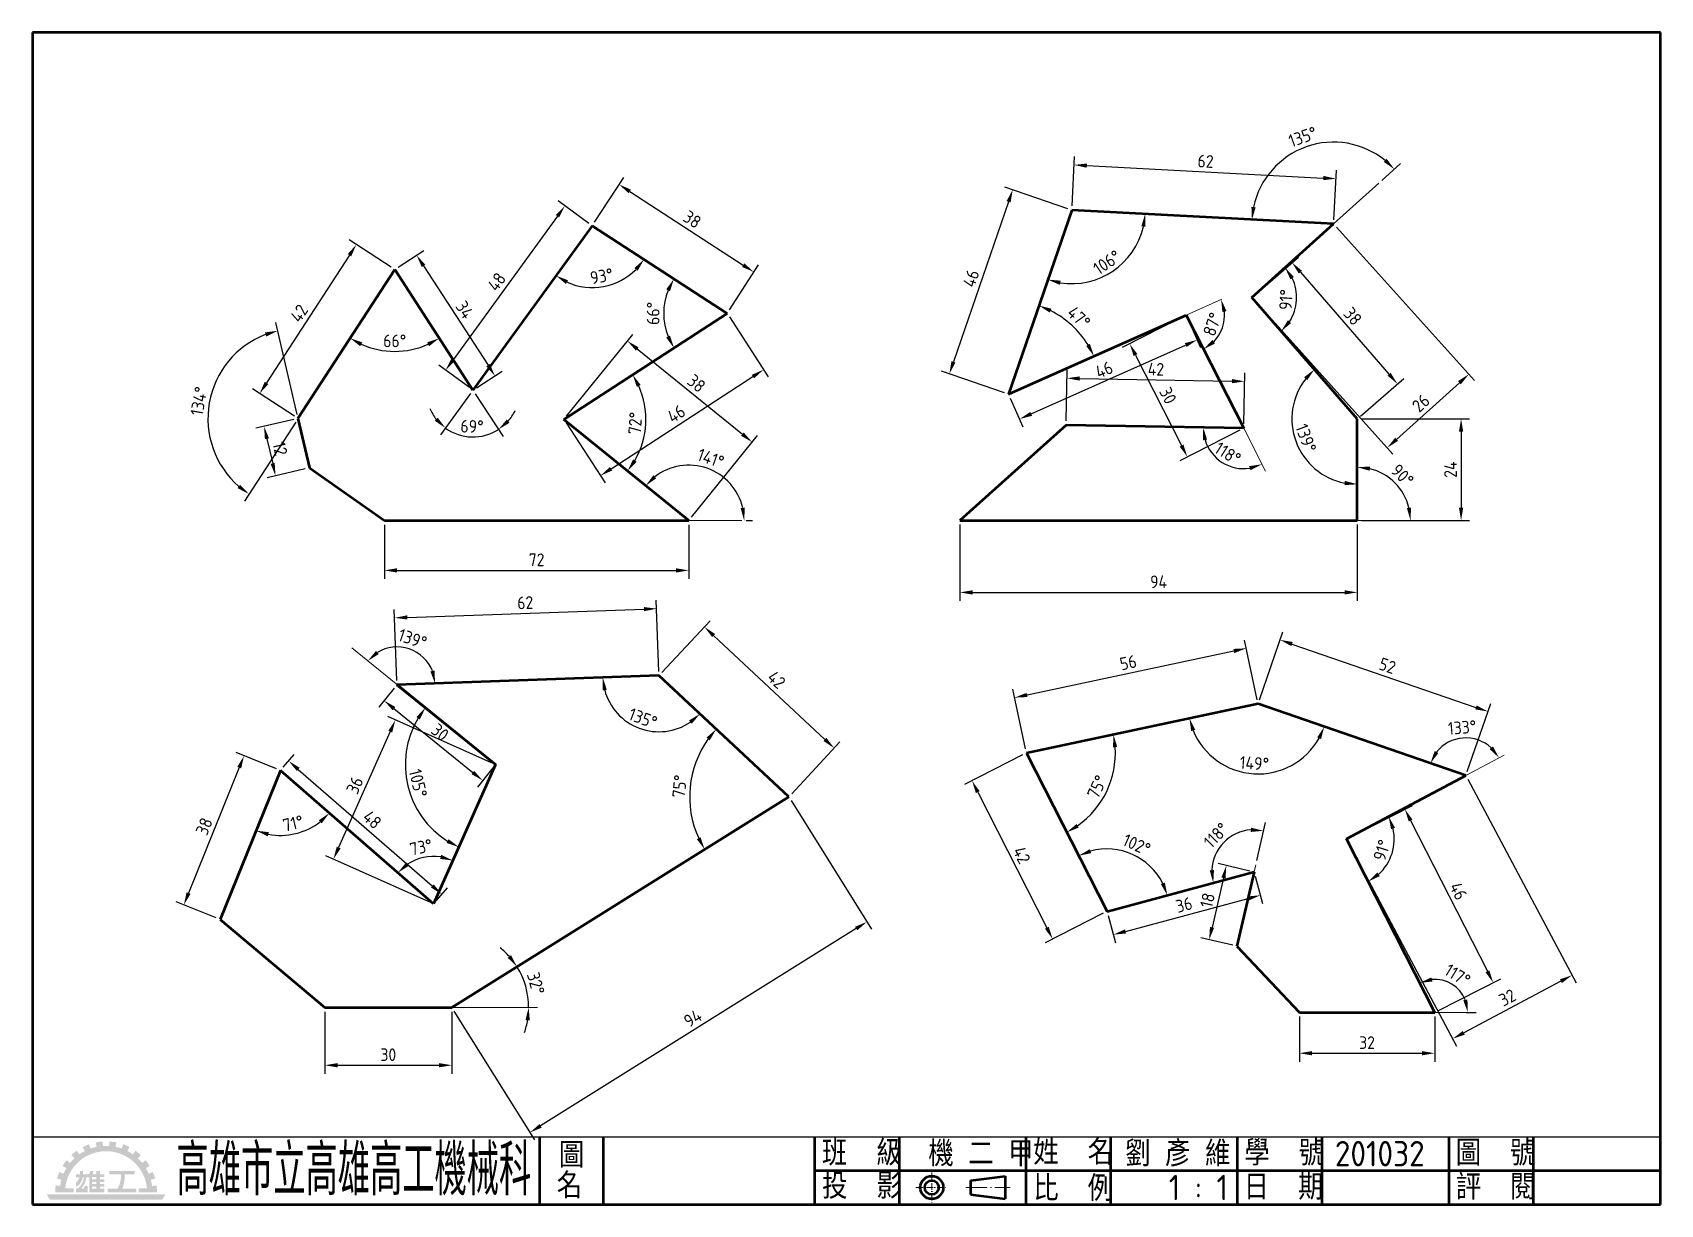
# Model space of a CAD drawing. Extents: x 25 to 410, y 10 to 287.
import ezdxf
from ezdxf.enums import TextEntityAlignment as Align

# ---------------------------------------------------------------- set-up
doc = ezdxf.new("R2010")
doc.units = 0
doc.header["$PDMODE"] = 3
for name, pattern in [('中心線', [22.2, 20, -1, 0.2, -1]), ('中心線5', [6.8, 5, -0.8, 0.2, -0.8]), ('中心線5偏位', [5.1, 2, -0.5, 0.1, -0.5, 2])]:
    doc.linetypes.add(name, pattern=pattern)
doc.layers.get('0').update_dxf_attribs({"linetype": 'CONTINUOUS'})
doc.layers.get('Defpoints').update_dxf_attribs({"linetype": 'CONTINUOUS'})
for name, color, linetype, lineweight in [('中心線層', 2, '中心線', 18), ('尺度線層', 3, 'CONTINUOUS', 18), ('文字層', 6, 'CONTINUOUS', 18), ('輪廓線層', 7, 'CONTINUOUS', 50)]:
    doc.layers.add(name, color=color, linetype=linetype, lineweight=lineweight)
doc.styles.add('CNS', font='isocp.shx', dxfattribs={"bigfont": 'chineset.shx'})
doc.dimstyles.new('CNS', dxfattribs={"dimscale": 0, "dimtxt": 3, "dimasz": 3, "dimexe": 2, "dimexo": 1, "dimgap": 1, "dimtad": 1, "dimdsep": 46, "dimtxsty": 'CNS', "dimcen": 0, "dimclrt": 1, "dimadec": 0, "dimazin": 0, "dimtfac": 1, "dimtmove": 0, "dimatfit": 3, "dimfxl": 1, "dimtolj": 1, "dimtzin": 0, "dimarcsym": 0})

msp = doc.modelspace()

# ---------------------------------------------------------------- texts
at = {"layer": '文字層', "style": 'CNS', "width": 0.63661}
msp.add_text('高雄市立高雄高工機械科', height=12, dxfattribs=at).set_placement((59.063, 12.133), (142.937, 12.133), align=Align.FIT)
at = {"layer": '文字層', "style": 'CNS'}
for s, p in [('圖', (149.477, 18.674)), ('班  級', (211.66, 19.175)), ('  機 二 甲', (230, 19)), ('姓  名', (261.674, 19.359)), (' 劉 彥 維', (280, 19)), ('學  號', (311.613, 19.188)), ('201032', (333, 19)), ('圖  號', (361.589, 19.177)), ('名', (148.974, 11.447)), ('投  影', (211.727, 11.323)), ('比  例', (261.676, 10.825)), ('    1 : 1', (280, 11)), ('日  期', (311.444, 11.107)), ('評  閱', (361.602, 11.103))]:
    msp.add_text(s, height=6, dxfattribs=at).set_placement(p)

# ---------------------------------------------------------------- blocks, each defined once
blk = doc.blocks.new('*D0')
at = {"layer": 'Defpoints', "color": 0}
for p in [(108.2, 171.65), (180.2, 171.65), (180.2, 159.87)]:
    blk.add_point(p, dxfattribs=at)
at = {"layer": '尺度線層', "color": 0, "lineweight": -2}
for p, q in [((108.2, 170.65), (108.2, 157.87)), ((180.2, 170.65), (180.2, 157.87)), ((111.2, 159.87), (177.2, 159.87))]:
    blk.add_line(p, q, dxfattribs=at)
at = {"layer": '尺度線層', "color": 0}
for points in [[(111.2, 160.37), (111.2, 159.37), (108.2, 159.87)], [(177.2, 160.37), (177.2, 159.37), (180.2, 159.87)]]:
    blk.add_solid(points, dxfattribs=at)
at = {"layer": '尺度線層', "color": 1, "insert": (144.2, 162.37), "char_height": 3, "attachment_point": 5, "style": 'CNS'}
blk.add_mtext('\\A1;72', dxfattribs=at)
blk = doc.blocks.new('*D1')
at = {"layer": 'Defpoints', "color": 0}
for p in [(150.67, 195.56), (189.14, 181.23), (180.2, 171.65), (180.2, 171.65), (192.74, 171.65)]:
    blk.add_point(p, dxfattribs=at)
at = {"layer": '尺度線層', "color": 0, "lineweight": -2}
blk.add_line((193.74, 171.65), (195.3, 171.65), dxfattribs=at)
blk.add_arc((180.2, 171.65), 13.1, 13.1461, 127.8539, dxfattribs=at)
at = {"layer": '尺度線層', "color": 0}
for points in [[(172.51, 181.64), (171.81, 182.35), (170.02, 179.9)], [(193.46, 174.69), (192.46, 174.57), (193.3, 171.65)]]:
    blk.add_solid(points, dxfattribs=at)
at = {"layer": '尺度線層', "color": 1, "insert": (185.41, 186.36), "char_height": 3, "attachment_point": 5, "rotation": 340.5, "style": 'CNS'}
blk.add_mtext('\\A1;141°', dxfattribs=at)
blk = doc.blocks.new('*D2')
at = {"layer": 'Defpoints', "color": 0}
for p in [(150.67, 195.56), (195.21, 190.18), (180.2, 171.65)]:
    blk.add_point(p, dxfattribs=at)
at = {"layer": '尺度線層', "color": 0, "lineweight": -2}
for p, q in [((151.3, 196.34), (166.94, 215.65)), ((168.01, 212.21), (192.88, 192.07)), ((180.83, 172.43), (196.47, 191.74))]:
    blk.add_line(p, q, dxfattribs=at)
at = {"layer": '尺度線層', "color": 0}
for points in [[(168.32, 212.6), (167.69, 211.82), (165.68, 214.1)], [(193.19, 192.46), (192.56, 191.68), (195.21, 190.18)]]:
    blk.add_solid(points, dxfattribs=at)
at = {"layer": '尺度線層', "color": 1, "insert": (182.02, 204.08), "char_height": 3, "attachment_point": 5, "rotation": 321, "style": 'CNS'}
blk.add_mtext('\\A1;38', dxfattribs=at)
blk = doc.blocks.new('*D3')
at = {"layer": 'Defpoints', "color": 0}
for p in [(189.25, 220.62), (150.67, 195.56), (150.67, 195.56), (169.4, 190.55), (180.2, 171.65)]:
    blk.add_point(p, dxfattribs=at)
at = {"layer": '尺度線層', "color": 0, "lineweight": -2}
blk.add_arc((150.67, 195.56), 19.39, 329.874, 24.126, dxfattribs=at)
at = {"layer": '尺度線層', "color": 0}
for points in [[(167.92, 203.25), (168.8, 203.73), (166.93, 206.12)], [(167.85, 185.55), (167.03, 186.12), (165.74, 183.36)]]:
    blk.add_solid(points, dxfattribs=at)
at = {"layer": '尺度線層', "color": 1, "insert": (167.53, 194.68), "char_height": 3, "attachment_point": 5, "rotation": 87, "style": 'CNS'}
blk.add_mtext('\\A1;72°', dxfattribs=at)
blk = doc.blocks.new('*D4')
at = {"layer": 'Defpoints', "color": 0}
for p in [(189.25, 220.62), (197.89, 207.31), (150.67, 195.56)]:
    blk.add_point(p, dxfattribs=at)
at = {"layer": '尺度線層', "color": 0, "lineweight": -2}
for p, q in [((189.79, 219.78), (198.98, 205.64)), ((161.82, 183.89), (195.37, 205.68)), ((151.21, 194.73), (160.4, 180.58))]:
    blk.add_line(p, q, dxfattribs=at)
at = {"layer": '尺度線層', "color": 0}
for points in [[(195.1, 206.1), (195.64, 205.26), (197.89, 207.31)], [(161.55, 184.31), (162.1, 183.48), (159.31, 182.26)]]:
    blk.add_solid(points, dxfattribs=at)
at = {"layer": '尺度線層', "color": 1, "insert": (177.24, 196.88), "char_height": 3, "attachment_point": 5, "rotation": 33, "style": 'CNS'}
blk.add_mtext('\\A1;46', dxfattribs=at)
blk = doc.blocks.new('*D5')
at = {"layer": 'Defpoints', "color": 0}
for p in [(157.38, 241.31), (174.55, 223.48), (189.25, 220.62), (189.25, 220.62), (150.67, 195.56)]:
    blk.add_point(p, dxfattribs=at)
at = {"layer": '尺度線層', "color": 0, "lineweight": -2}
blk.add_arc((189.25, 220.62), 14.98, 158.4973, 201.5027, dxfattribs=at)
at = {"layer": '尺度線層', "color": 0}
for points in [[(174.87, 226.34), (175.76, 225.88), (176.69, 228.77)], [(175.76, 215.36), (174.87, 214.9), (176.69, 212.46)]]:
    blk.add_solid(points, dxfattribs=at)
at = {"layer": '尺度線層', "color": 1, "insert": (171.77, 220.62), "char_height": 3, "attachment_point": 5, "rotation": 90, "style": 'CNS'}
blk.add_mtext('\\A1;66°', dxfattribs=at)
blk = doc.blocks.new('*D6')
at = {"layer": 'Defpoints', "color": 0}
for p in [(157.38, 241.31), (195.59, 230.39), (189.25, 220.62)]:
    blk.add_point(p, dxfattribs=at)
at = {"layer": '尺度線層', "color": 0, "lineweight": -2}
for p, q in [((157.92, 242.15), (164.81, 252.76)), ((166.24, 249.45), (193.08, 232.02)), ((189.79, 221.46), (196.68, 232.07))]:
    blk.add_line(p, q, dxfattribs=at)
at = {"layer": '尺度線層', "color": 0}
for points in [[(166.51, 249.87), (165.97, 249.03), (163.72, 251.09)], [(193.35, 232.44), (192.81, 231.6), (195.59, 230.39)]]:
    blk.add_solid(points, dxfattribs=at)
at = {"layer": '尺度線層', "color": 1, "insert": (181.02, 242.84), "char_height": 3, "attachment_point": 5, "rotation": 327, "style": 'CNS'}
blk.add_mtext('\\A1;38', dxfattribs=at)
blk = doc.blocks.new('*D7')
at = {"layer": 'Defpoints', "color": 0}
for p in [(157.38, 241.31), (157.38, 241.31), (156.11, 226.79), (189.25, 220.62), (129.16, 202.48)]:
    blk.add_point(p, dxfattribs=at)
at = {"layer": '尺度線層', "color": 0, "lineweight": -2}
blk.add_arc((157.38, 241.31), 14.58, 245.8071, 315.1929, dxfattribs=at)
at = {"layer": '尺度線層', "color": 0}
for points in [[(167.34, 231.35), (168.11, 230.72), (169.61, 233.37)], [(151.15, 227.58), (151.65, 228.44), (148.81, 229.52)]]:
    blk.add_solid(points, dxfattribs=at)
at = {"layer": '尺度線層', "color": 1, "insert": (159.58, 229.43), "char_height": 3, "attachment_point": 5, "rotation": 10.5, "style": 'CNS'}
blk.add_mtext('\\A1;93°', dxfattribs=at)
blk = doc.blocks.new('*D8')
at = {"layer": 'Defpoints', "color": 0}
for p in [(157.38, 241.31), (122.68, 207.19), (129.16, 202.48)]:
    blk.add_point(p, dxfattribs=at)
at = {"layer": '尺度線層', "color": 0, "lineweight": -2}
for p, q in [((156.57, 241.9), (149.28, 247.2)), ((149.13, 243.6), (124.45, 209.62)), ((128.36, 203.07), (121.07, 208.37))]:
    blk.add_line(p, q, dxfattribs=at)
at = {"layer": '尺度線層', "color": 0}
for points in [[(148.73, 243.89), (149.54, 243.3), (150.9, 246.02)], [(124.04, 209.91), (124.85, 209.32), (122.68, 207.19)]]:
    blk.add_solid(points, dxfattribs=at)
at = {"layer": '尺度線層', "color": 1, "insert": (134.77, 228.08), "char_height": 3, "attachment_point": 5, "rotation": 54, "style": 'CNS'}
blk.add_mtext('\\A1;48', dxfattribs=at)
blk = doc.blocks.new('*D9')
at = {"layer": 'Defpoints', "color": 0}
for p in [(110.65, 231), (134.35, 205.85), (129.16, 202.48)]:
    blk.add_point(p, dxfattribs=at)
at = {"layer": '尺度線層', "color": 0, "lineweight": -2}
for p, q in [((111.49, 231.54), (117.51, 235.45)), ((117.47, 231.85), (132.72, 208.37)), ((130, 203.03), (136.03, 206.94))]:
    blk.add_line(p, q, dxfattribs=at)
at = {"layer": '尺度線層', "color": 0}
for points in [[(117.89, 232.12), (117.05, 231.58), (115.83, 234.36)], [(133.14, 208.64), (132.3, 208.09), (134.35, 205.85)]]:
    blk.add_solid(points, dxfattribs=at)
at = {"layer": '尺度線層', "color": 1, "insert": (127.19, 221.47), "char_height": 3, "attachment_point": 5, "rotation": 303, "style": 'CNS'}
blk.add_mtext('\\A1;34', dxfattribs=at)
blk = doc.blocks.new('*D10')
at = {"layer": 'Defpoints', "color": 0}
for p in [(157.38, 241.31), (110.65, 231), (129.16, 202.48), (129.16, 202.48), (126.67, 191.69)]:
    blk.add_point(p, dxfattribs=at)
at = {"layer": '尺度線層', "color": 0, "lineweight": -2}
for p, q in [((128.58, 201.67), (121.48, 191.9)), ((129.71, 201.64), (136.29, 191.51))]:
    blk.add_line(p, q, dxfattribs=at)
for start, end in [(202.8688, 218.4344), (318.5656, 334.1312), (234, 303)]:
    blk.add_arc((129.16, 202.48), 11.08, start, end, dxfattribs=at)
at = {"layer": '尺度線層', "color": 0}
for points in [[(120.83, 195.96), (120.14, 195.24), (122.65, 193.52)], [(137.8, 194.77), (137.14, 195.53), (135.2, 193.19)]]:
    blk.add_solid(points, dxfattribs=at)
at = {"layer": '尺度線層', "color": 1, "insert": (128.94, 193.91), "char_height": 3, "attachment_point": 5, "rotation": 358.5, "style": 'CNS'}
blk.add_mtext('\\A1;69°', dxfattribs=at)
blk = doc.blocks.new('*D11')
at = {"layer": 'Defpoints', "color": 0}
for p in [(110.65, 231), (110.65, 231), (106.95, 211.99), (129.16, 202.48), (87.77, 195.77)]:
    blk.add_point(p, dxfattribs=at)
at = {"layer": '尺度線層', "color": 0, "lineweight": -2}
blk.add_arc((110.65, 231), 19.37, 245.8844, 294.1156, dxfattribs=at)
at = {"layer": '尺度線層', "color": 0}
for points in [[(102.49, 212.88), (102.97, 213.76), (100.1, 214.75)], [(118.32, 213.76), (118.8, 212.88), (121.19, 214.75)]]:
    blk.add_solid(points, dxfattribs=at)
at = {"layer": '尺度線層', "color": 1, "insert": (110.65, 214.13), "char_height": 3, "attachment_point": 5, "style": 'CNS'}
blk.add_mtext('\\A1;66°', dxfattribs=at)
blk = doc.blocks.new('*D12')
at = {"layer": 'Defpoints', "color": 0}
for p in [(110.65, 231), (78.7, 201.66), (87.77, 195.77)]:
    blk.add_point(p, dxfattribs=at)
at = {"layer": '尺度線層', "color": 0, "lineweight": -2}
for p, q in [((109.81, 231.54), (99.9, 237.97)), ((99.95, 234.37), (80.34, 204.18)), ((86.93, 196.32), (77.03, 202.75))]:
    blk.add_line(p, q, dxfattribs=at)
at = {"layer": '尺度線層', "color": 0}
for points in [[(99.53, 234.64), (100.36, 234.1), (101.58, 236.89)], [(79.92, 204.45), (80.76, 203.9), (78.7, 201.66)]]:
    blk.add_solid(points, dxfattribs=at)
at = {"layer": '尺度線層', "color": 1, "insert": (88.04, 220.63), "char_height": 3, "attachment_point": 5, "rotation": 57, "style": 'CNS'}
blk.add_mtext('\\A1;42', dxfattribs=at)
blk = doc.blocks.new('*D13')
at = {"layer": 'Defpoints', "color": 0}
for p in [(87.77, 195.77), (82.46, 182.23), (90.47, 184.08)]:
    blk.add_point(p, dxfattribs=at)
at = {"layer": '尺度線層', "color": 0, "lineweight": -2}
for p, q in [((86.8, 195.55), (77.81, 193.47)), ((80.44, 191), (81.79, 185.15)), ((89.5, 183.85), (80.51, 181.78))]:
    blk.add_line(p, q, dxfattribs=at)
at = {"layer": '尺度線層', "color": 0}
for points in [[(80.92, 191.11), (79.95, 190.89), (79.76, 193.92)], [(82.27, 185.27), (81.3, 185.04), (82.46, 182.23)]]:
    blk.add_solid(points, dxfattribs=at)
at = {"layer": '尺度線層', "color": 1, "insert": (83.55, 188.64), "char_height": 3, "attachment_point": 5, "rotation": 283, "style": 'CNS'}
blk.add_mtext('\\A1;12', dxfattribs=at)
blk = doc.blocks.new('*D14')
at = {"layer": 'Defpoints', "color": 0}
for p in [(110.65, 231), (69.78, 207.16), (87.77, 195.77), (87.77, 195.77), (90.47, 184.08)]:
    blk.add_point(p, dxfattribs=at)
at = {"layer": '尺度線層', "color": 0, "lineweight": -2}
for p, q in [((87.55, 196.75), (82.53, 218.47)), ((87.23, 194.93), (75.09, 176.24))]:
    blk.add_line(p, q, dxfattribs=at)
blk.add_arc((87.77, 195.77), 21.29, 111.0798, 228.9202, dxfattribs=at)
at = {"layer": '尺度線層', "color": 0}
for points in [[(79.97, 216.12), (80.26, 215.16), (82.98, 216.52)], [(74.08, 180.12), (73.48, 179.32), (76.18, 177.92)]]:
    blk.add_solid(points, dxfattribs=at)
at = {"layer": '尺度線層', "color": 1, "insert": (64.34, 199.9), "char_height": 3, "attachment_point": 5, "rotation": 80, "style": 'CNS'}
blk.add_mtext('\\A1;134°', dxfattribs=at)
blk = doc.blocks.new('*D15')
at = {"layer": 'Defpoints', "color": 0}
for p in [(244.31, 171.69), (338.31, 171.69), (338.31, 154.67)]:
    blk.add_point(p, dxfattribs=at)
at = {"layer": '尺度線層', "color": 0, "lineweight": -2}
for p, q in [((244.31, 170.69), (244.31, 152.67)), ((338.31, 170.69), (338.31, 152.67)), ((247.31, 154.67), (335.31, 154.67))]:
    blk.add_line(p, q, dxfattribs=at)
at = {"layer": '尺度線層', "color": 0}
for points in [[(247.31, 155.17), (247.31, 154.17), (244.31, 154.67)], [(335.31, 155.17), (335.31, 154.17), (338.31, 154.67)]]:
    blk.add_solid(points, dxfattribs=at)
at = {"layer": '尺度線層', "color": 1, "insert": (291.31, 157.17), "char_height": 3, "attachment_point": 5, "style": 'CNS'}
blk.add_mtext('\\A1;94', dxfattribs=at)
blk = doc.blocks.new('*D16')
at = {"layer": 'Defpoints', "color": 0}
for p in [(338.31, 195.69), (349.2, 177.98), (338.31, 171.69), (338.31, 171.69), (356.33, 171.69)]:
    blk.add_point(p, dxfattribs=at)
at = {"layer": '尺度線層', "color": 0, "lineweight": -2}
blk.add_arc((338.31, 171.69), 12.58, 13.6989, 76.3011, dxfattribs=at)
at = {"layer": '尺度線層', "color": 0}
for points in [[(341.23, 183.42), (341.35, 184.41), (338.31, 184.27)], [(351.02, 174.73), (350.03, 174.61), (350.89, 171.69)]]:
    blk.add_solid(points, dxfattribs=at)
at = {"layer": '尺度線層', "color": 1, "insert": (348.97, 182.36), "char_height": 3, "attachment_point": 5, "rotation": 315, "style": 'CNS'}
blk.add_mtext('\\A1;90°', dxfattribs=at)
blk = doc.blocks.new('*D17')
at = {"layer": 'Defpoints', "color": 0}
for p in [(313.38, 224.37), (322.86, 196.41), (338.31, 195.69), (338.31, 195.69), (338.31, 171.69)]:
    blk.add_point(p, dxfattribs=at)
at = {"layer": '尺度線層', "color": 0, "lineweight": -2}
blk.add_arc((338.31, 195.69), 15.47, 142.129, 258.871, dxfattribs=at)
at = {"layer": '尺度線層', "color": 0}
for points in [[(325.73, 205.53), (326.46, 204.85), (328.16, 207.37)], [(335.37, 181.01), (335.27, 180.02), (338.31, 180.23)]]:
    blk.add_solid(points, dxfattribs=at)
at = {"layer": '尺度線層', "color": 1, "insert": (326.16, 191.15), "char_height": 3, "attachment_point": 5, "rotation": 290.5, "style": 'CNS'}
blk.add_mtext('\\A1;139°', dxfattribs=at)
blk = doc.blocks.new('*D18')
at = {"layer": 'Defpoints', "color": 0}
for p in [(338.31, 195.69), (338.31, 171.69), (362.85, 171.69)]:
    blk.add_point(p, dxfattribs=at)
at = {"layer": '尺度線層', "color": 0, "lineweight": -2}
for p, q in [((339.31, 195.69), (364.85, 195.69)), ((362.85, 192.69), (362.85, 174.69)), ((339.31, 171.69), (364.85, 171.69))]:
    blk.add_line(p, q, dxfattribs=at)
at = {"layer": '尺度線層', "color": 0}
for points in [[(362.35, 192.69), (363.35, 192.69), (362.85, 195.69)], [(362.35, 174.69), (363.35, 174.69), (362.85, 171.69)]]:
    blk.add_solid(points, dxfattribs=at)
at = {"layer": '尺度線層', "color": 1, "insert": (360.35, 183.69), "char_height": 3, "attachment_point": 5, "rotation": 90, "style": 'CNS'}
blk.add_mtext('\\A1;24', dxfattribs=at)
blk = doc.blocks.new('*D19')
at = {"layer": 'Defpoints', "color": 0}
for p in [(313.38, 224.37), (347.8, 203.95), (338.31, 195.69)]:
    blk.add_point(p, dxfattribs=at)
at = {"layer": '尺度線層', "color": 0, "lineweight": -2}
for p, q in [((314.13, 225.03), (324.38, 233.94)), ((324.84, 230.36), (345.84, 206.21)), ((339.06, 196.35), (349.31, 205.26))]:
    blk.add_line(p, q, dxfattribs=at)
at = {"layer": '尺度線層', "color": 0}
for points in [[(325.22, 230.69), (324.46, 230.04), (322.87, 232.63)], [(346.21, 206.54), (345.46, 205.89), (347.8, 203.95)]]:
    blk.add_solid(points, dxfattribs=at)
at = {"layer": '尺度線層', "color": 1, "insert": (337.23, 219.93), "char_height": 3, "attachment_point": 5, "rotation": 311, "style": 'CNS'}
blk.add_mtext('\\A1;38', dxfattribs=at)
blk = doc.blocks.new('*D20')
at = {"layer": 'Defpoints', "color": 0}
for p in [(332.7, 241.77), (313.38, 224.37), (313.38, 224.37), (323.39, 220.99), (338.31, 195.69)]:
    blk.add_point(p, dxfattribs=at)
at = {"layer": '尺度線層', "color": 0, "lineweight": -2}
blk.add_arc((313.38, 224.37), 10.57, 327.3222, 25.6778, dxfattribs=at)
at = {"layer": '尺度線層', "color": 0}
for points in [[(322.49, 228.67), (323.32, 229.23), (321.23, 231.44)], [(322.65, 218.34), (321.89, 219), (320.31, 216.4)]]:
    blk.add_solid(points, dxfattribs=at)
at = {"layer": '尺度線層', "color": 1, "insert": (321.43, 223.88), "char_height": 3, "attachment_point": 5, "rotation": 86.5, "style": 'CNS'}
blk.add_mtext('\\A1;91°', dxfattribs=at)
blk = doc.blocks.new('*D21')
at = {"layer": 'Defpoints', "color": 0}
for p in [(332.7, 241.77), (313.38, 224.37), (345.37, 188.85)]:
    blk.add_point(p, dxfattribs=at)
at = {"layer": '尺度線層', "color": 0, "lineweight": -2}
for p, q in [((333.37, 241.03), (366.03, 204.76)), ((314.05, 223.63), (346.7, 187.36)), ((362.46, 204.24), (347.6, 190.85))]:
    blk.add_line(p, q, dxfattribs=at)
at = {"layer": '尺度線層', "color": 0}
for points in [[(362.12, 204.61), (362.79, 203.86), (364.69, 206.24)], [(347.26, 191.23), (347.93, 190.48), (345.37, 188.85)]]:
    blk.add_solid(points, dxfattribs=at)
at = {"layer": '尺度線層', "color": 1, "insert": (353.35, 199.4), "char_height": 3, "attachment_point": 5, "rotation": 42, "style": 'CNS'}
blk.add_mtext('\\A1;26', dxfattribs=at)
blk = doc.blocks.new('*D22')
at = {"layer": 'Defpoints', "color": 0}
for p in [(333.26, 252.46), (270.78, 245.02), (332.7, 241.77)]:
    blk.add_point(p, dxfattribs=at)
at = {"layer": '尺度線層', "color": 0, "lineweight": -2}
for p, q in [((270.84, 246.01), (271.45, 257.7)), ((274.34, 255.55), (330.26, 252.62)), ((332.75, 242.77), (333.36, 254.46))]:
    blk.add_line(p, q, dxfattribs=at)
at = {"layer": '尺度線層', "color": 0}
for points in [[(274.37, 256.05), (274.31, 255.05), (271.34, 255.71)], [(330.29, 253.12), (330.24, 252.12), (333.26, 252.46)]]:
    blk.add_solid(points, dxfattribs=at)
at = {"layer": '尺度線層', "color": 1, "insert": (302.43, 256.58), "char_height": 3, "attachment_point": 5, "rotation": 357, "style": 'CNS'}
blk.add_mtext('\\A1;62', dxfattribs=at)
blk = doc.blocks.new('*D23')
at = {"layer": 'Defpoints', "color": 0}
for p in [(333.71, 261.09), (343.37, 251.37), (270.78, 245.02), (332.7, 241.77), (332.7, 241.77)]:
    blk.add_point(p, dxfattribs=at)
at = {"layer": '尺度線層', "color": 0, "lineweight": -2}
blk.add_line((344.11, 252.04), (348.56, 256.05), dxfattribs=at)
blk.add_arc((332.7, 241.77), 19.34, 50.8943, 168.1057, dxfattribs=at)
at = {"layer": '尺度線層', "color": 0}
for points in [[(345.25, 257.14), (344.56, 256.42), (347.08, 254.72)], [(314.27, 245.69), (313.27, 245.82), (313.38, 242.78)]]:
    blk.add_solid(points, dxfattribs=at)
at = {"layer": '尺度線層', "color": 1, "insert": (325.41, 262.36), "char_height": 3, "attachment_point": 5, "rotation": 19.5, "style": 'CNS'}
blk.add_mtext('\\A1;135°', dxfattribs=at)
blk = doc.blocks.new('*D24')
at = {"layer": 'Defpoints', "color": 0}
for p in [(270.78, 245.02), (270.78, 245.02), (332.7, 241.77), (275.67, 228.35), (255.81, 201.52)]:
    blk.add_point(p, dxfattribs=at)
at = {"layer": '尺度線層', "color": 0, "lineweight": -2}
blk.add_arc((270.78, 245.02), 17.37, 260.9103, 347.0897, dxfattribs=at)
at = {"layer": '尺度線層', "color": 0}
for points in [[(287.22, 241.2), (288.21, 241.07), (288.13, 244.11)], [(267.92, 227.38), (268.16, 228.35), (265.13, 228.6)]]:
    blk.add_solid(points, dxfattribs=at)
at = {"layer": '尺度線層', "color": 1, "insert": (279.1, 232.69), "char_height": 3, "attachment_point": 5, "rotation": 34, "style": 'CNS'}
blk.add_mtext('\\A1;106°', dxfattribs=at)
blk = doc.blocks.new('*D25')
at = {"layer": 'Defpoints', "color": 0}
for p in [(270.78, 245.02), (297.83, 220.23), (272.85, 215.65), (255.81, 201.52), (255.81, 201.52)]:
    blk.add_point(p, dxfattribs=at)
at = {"layer": '尺度線層', "color": 0, "lineweight": -2}
blk.add_arc((255.81, 201.52), 22.13, 31.7721, 63.2279, dxfattribs=at)
at = {"layer": '尺度線層', "color": 0}
for points in [[(265.58, 220.82), (265.97, 221.74), (263.01, 222.45)], [(275.07, 213.41), (274.18, 212.94), (276.03, 210.52)]]:
    blk.add_solid(points, dxfattribs=at)
at = {"layer": '尺度線層', "color": 1, "insert": (272.45, 219.68), "char_height": 3, "attachment_point": 5, "rotation": 317.5, "style": 'CNS'}
blk.add_mtext('\\A1;47°', dxfattribs=at)
blk = doc.blocks.new('*D26')
at = {"layer": 'Defpoints', "color": 0}
for p in [(270.78, 245.02), (241.83, 206.34), (255.81, 201.52)]:
    blk.add_point(p, dxfattribs=at)
at = {"layer": '尺度線層', "color": 0, "lineweight": -2}
for p, q in [((269.84, 245.34), (254.91, 250.48)), ((255.83, 246.99), (242.8, 209.17)), ((254.86, 201.85), (239.94, 206.99))]:
    blk.add_line(p, q, dxfattribs=at)
at = {"layer": '尺度線層', "color": 0}
for points in [[(255.35, 247.16), (256.3, 246.83), (256.8, 249.83)], [(242.33, 209.33), (243.28, 209.01), (241.83, 206.34)]]:
    blk.add_solid(points, dxfattribs=at)
at = {"layer": '尺度線層', "color": 1, "insert": (246.95, 228.9), "char_height": 3, "attachment_point": 5, "rotation": 71, "style": 'CNS'}
blk.add_mtext('\\A1;46', dxfattribs=at)
blk = doc.blocks.new('*D27')
at = {"layer": 'Defpoints', "color": 0}
for p in [(297.83, 220.23), (300.45, 214.36), (255.81, 201.52)]:
    blk.add_point(p, dxfattribs=at)
at = {"layer": '尺度線層', "color": 0, "lineweight": -2}
for p, q in [((298.24, 219.32), (301.26, 212.53)), ((261.16, 196.87), (297.71, 213.14)), ((256.21, 200.61), (259.24, 193.82))]:
    blk.add_line(p, q, dxfattribs=at)
at = {"layer": '尺度線層', "color": 0}
for points in [[(297.5, 213.59), (297.91, 212.68), (300.45, 214.36)], [(260.96, 197.32), (261.37, 196.41), (258.42, 195.65)]]:
    blk.add_solid(points, dxfattribs=at)
at = {"layer": '尺度線層', "color": 1, "insert": (278.42, 207.29), "char_height": 3, "attachment_point": 5, "rotation": 24, "style": 'CNS'}
blk.add_mtext('\\A1;46', dxfattribs=at)
blk = doc.blocks.new('*D28')
at = {"layer": 'Defpoints', "color": 0}
for p in [(311.64, 204.55), (269.46, 194.23), (311.45, 193.5)]:
    blk.add_point(p, dxfattribs=at)
at = {"layer": '尺度線層', "color": 0, "lineweight": -2}
for p, q in [((269.47, 195.23), (269.69, 207.29)), ((272.65, 205.23), (308.64, 204.61)), ((311.47, 194.5), (311.68, 206.55))]:
    blk.add_line(p, q, dxfattribs=at)
at = {"layer": '尺度線層', "color": 0}
for points in [[(272.66, 205.73), (272.64, 204.73), (269.65, 205.29)], [(308.65, 205.11), (308.64, 204.11), (311.64, 204.55)]]:
    blk.add_solid(points, dxfattribs=at)
at = {"layer": '尺度線層', "color": 1, "insert": (290.69, 207.42), "char_height": 3, "attachment_point": 5, "rotation": 359, "style": 'CNS'}
blk.add_mtext('\\A1;42', dxfattribs=at)
blk = doc.blocks.new('*D29')
at = {"layer": 'Defpoints', "color": 0}
for p in [(297.83, 220.23), (311.45, 193.5), (298.11, 186.7)]:
    blk.add_point(p, dxfattribs=at)
at = {"layer": '尺度線層', "color": 0, "lineweight": -2}
for p, q in [((296.94, 219.78), (282.71, 212.53)), ((285.85, 210.76), (296.75, 189.38)), ((310.56, 193.05), (296.33, 185.8))]:
    blk.add_line(p, q, dxfattribs=at)
at = {"layer": '尺度線層', "color": 0}
for points in [[(286.3, 210.99), (285.41, 210.53), (284.49, 213.43)], [(297.19, 189.6), (296.3, 189.15), (298.11, 186.7)]]:
    blk.add_solid(points, dxfattribs=at)
at = {"layer": '尺度線層', "color": 1, "insert": (293.53, 201.2), "char_height": 3, "attachment_point": 5, "rotation": 297, "style": 'CNS'}
blk.add_mtext('\\A1;30', dxfattribs=at)
blk = doc.blocks.new('*D30')
at = {"layer": 'Defpoints', "color": 0}
for p in [(269.46, 194.23), (311.45, 193.5), (311.45, 193.5), (303.92, 187.58), (316.56, 183.31)]:
    blk.add_point(p, dxfattribs=at)
at = {"layer": '尺度線層', "color": 0, "lineweight": -2}
blk.add_arc((311.45, 193.5), 9.58, 197.015, 278.6007, dxfattribs=at)
at = {"layer": '尺度線層', "color": 0}
for points in [[(301.79, 190.63), (302.78, 190.77), (301.87, 193.67)], [(312.73, 184.51), (313.03, 183.55), (315.74, 184.94)]]:
    blk.add_solid(points, dxfattribs=at)
at = {"layer": '尺度線層', "color": 1, "insert": (307.68, 187.51), "char_height": 3, "attachment_point": 5, "rotation": 327.8079, "style": 'CNS'}
blk.add_mtext('\\A1;118°', dxfattribs=at)
blk = doc.blocks.new('*D31')
at = {"layer": 'Defpoints', "color": 0}
for p in [(306.23, 224.01), (297.83, 220.23), (297.83, 220.23), (305.36, 215.17), (311.45, 193.5)]:
    blk.add_point(p, dxfattribs=at)
at = {"layer": '尺度線層', "color": 0, "lineweight": -2}
blk.add_arc((297.83, 220.23), 9.08, 316.0272, 5.1983, dxfattribs=at)
at = {"layer": '尺度線層', "color": 0}
for points in [[(306.39, 220.93), (307.35, 221.18), (306.11, 223.96)], [(304.66, 213.53), (304.06, 214.33), (301.95, 212.15)]]:
    blk.add_solid(points, dxfattribs=at)
at = {"layer": '尺度線層', "color": 1, "insert": (304.03, 218.05), "char_height": 3, "attachment_point": 5, "rotation": 70.6128, "style": 'CNS'}
blk.add_mtext('\\A1;87°', dxfattribs=at)
blk = doc.blocks.new('*D32')
at = {"layer": 'Defpoints', "color": 0}
for p in [(94.14, 56.55), (124.14, 56.55), (124.14, 42.9)]:
    blk.add_point(p, dxfattribs=at)
at = {"layer": '尺度線層', "color": 0, "lineweight": -2}
for p, q in [((94.14, 55.55), (94.14, 40.9)), ((124.14, 55.55), (124.14, 40.9)), ((97.14, 42.9), (121.14, 42.9))]:
    blk.add_line(p, q, dxfattribs=at)
at = {"layer": '尺度線層', "color": 0}
for points in [[(97.14, 43.4), (97.14, 42.4), (94.14, 42.9)], [(121.14, 43.4), (121.14, 42.4), (124.14, 42.9)]]:
    blk.add_solid(points, dxfattribs=at)
at = {"layer": '尺度線層', "color": 1, "insert": (109.14, 45.4), "char_height": 3, "attachment_point": 5, "style": 'CNS'}
blk.add_mtext('\\A1;30', dxfattribs=at)
blk = doc.blocks.new('*D33')
at = {"layer": 'Defpoints', "color": 0}
for p in [(203.86, 106.36), (142.02, 59.92), (124.14, 56.55), (124.14, 56.55), (144.4, 56.55)]:
    blk.add_point(p, dxfattribs=at)
at = {"layer": '尺度線層', "color": 0, "lineweight": -2}
for start, end in [(41.4591, 50.9182), (0, 32), (341.0818, 350.5409)]:
    blk.add_arc((124.14, 56.55), 18.19, start, end, dxfattribs=at)
at = {"layer": '尺度線層', "color": 0}
for points in [[(138.18, 68.89), (137.38, 68.3), (139.57, 66.19)], [(141.59, 53.6), (142.59, 53.52), (142.33, 56.55)]]:
    blk.add_solid(points, dxfattribs=at)
at = {"layer": '尺度線層', "color": 1, "insert": (144.03, 62.25), "char_height": 3, "attachment_point": 5, "rotation": 286, "style": 'CNS'}
blk.add_mtext('\\A1;32°', dxfattribs=at)
blk = doc.blocks.new('*D34')
at = {"layer": 'Defpoints', "color": 0}
for p in [(203.86, 106.36), (124.14, 56.55), (142.62, 26.99)]:
    blk.add_point(p, dxfattribs=at)
at = {"layer": '尺度線層', "color": 0, "lineweight": -2}
for p, q in [((204.39, 105.51), (223.39, 75.1)), ((219.79, 75.21), (145.16, 28.58)), ((124.67, 55.7), (143.68, 25.29))]:
    blk.add_line(p, q, dxfattribs=at)
at = {"layer": '尺度線層', "color": 0}
for points in [[(219.52, 75.63), (220.05, 74.79), (222.33, 76.8)], [(144.89, 29), (145.42, 28.15), (142.62, 26.99)]]:
    blk.add_solid(points, dxfattribs=at)
at = {"layer": '尺度線層', "color": 1, "insert": (181.15, 54.01), "char_height": 3, "attachment_point": 5, "rotation": 32, "style": 'CNS'}
blk.add_mtext('\\A1;94', dxfattribs=at)
blk = doc.blocks.new('*D35')
at = {"layer": 'Defpoints', "color": 0}
for p in [(173.14, 135.01), (181.54, 113.61), (203.86, 106.36), (203.86, 106.36), (124.14, 56.55)]:
    blk.add_point(p, dxfattribs=at)
at = {"layer": '尺度線層', "color": 0, "lineweight": -2}
blk.add_arc((203.86, 106.36), 23.46, 144.3308, 204.6692, dxfattribs=at)
at = {"layer": '尺度線層', "color": 0}
for points in [[(184.41, 120.36), (185.18, 119.73), (186.7, 122.36)], [(182.98, 96.81), (182.1, 96.33), (183.96, 93.93)]]:
    blk.add_solid(points, dxfattribs=at)
at = {"layer": '尺度線層', "color": 1, "insert": (178.02, 108.85), "char_height": 3, "attachment_point": 5, "rotation": 84.5, "style": 'CNS'}
blk.add_mtext('\\A1;75°', dxfattribs=at)
blk = doc.blocks.new('*D36')
at = {"layer": 'Defpoints', "color": 0}
for p in [(173.14, 135.01), (173.14, 135.01), (111.18, 132.84), (164.09, 125.3), (203.86, 106.36)]:
    blk.add_point(p, dxfattribs=at)
at = {"layer": '尺度線層', "color": 0, "lineweight": -2}
blk.add_arc((173.14, 135.01), 13.28, 194.9734, 304.0266, dxfattribs=at)
at = {"layer": '尺度線層', "color": 0}
for points in [[(159.82, 131.5), (160.81, 131.65), (159.87, 134.54)], [(180.25, 124.38), (180.9, 123.62), (182.85, 125.95)]]:
    blk.add_solid(points, dxfattribs=at)
at = {"layer": '尺度線層', "color": 1, "insert": (169.37, 124.91), "char_height": 3, "attachment_point": 5, "rotation": 339.5, "style": 'CNS'}
blk.add_mtext('\\A1;135°', dxfattribs=at)
blk = doc.blocks.new('*D37')
at = {"layer": 'Defpoints', "color": 0}
for p in [(173.14, 135.01), (214.59, 117.87), (203.86, 106.36)]:
    blk.add_point(p, dxfattribs=at)
at = {"layer": '尺度線層', "color": 0, "lineweight": -2}
for p, q in [((173.82, 135.74), (185.24, 147.98)), ((186.07, 144.47), (212.4, 119.92)), ((204.54, 107.09), (215.96, 119.34))]:
    blk.add_line(p, q, dxfattribs=at)
at = {"layer": '尺度線層', "color": 0}
for points in [[(186.41, 144.84), (185.73, 144.11), (183.88, 146.52)], [(212.74, 120.28), (212.06, 119.55), (214.59, 117.87)]]:
    blk.add_solid(points, dxfattribs=at)
at = {"layer": '尺度線層', "color": 1, "insert": (200.94, 134.02), "char_height": 3, "attachment_point": 5, "rotation": 317, "style": 'CNS'}
blk.add_mtext('\\A1;42', dxfattribs=at)
blk = doc.blocks.new('*D38')
at = {"layer": 'Defpoints', "color": 0}
for p in [(172.59, 150.82), (173.14, 135.01), (111.18, 132.84)]:
    blk.add_point(p, dxfattribs=at)
at = {"layer": '尺度線層', "color": 0, "lineweight": -2}
for p, q in [((111.15, 133.84), (110.56, 150.65)), ((113.63, 148.76), (169.59, 150.71)), ((173.11, 136.01), (172.52, 152.81))]:
    blk.add_line(p, q, dxfattribs=at)
at = {"layer": '尺度線層', "color": 0}
for points in [[(169.57, 151.21), (169.61, 150.21), (172.59, 150.82)], [(113.61, 149.26), (113.64, 148.26), (110.63, 148.65)]]:
    blk.add_solid(points, dxfattribs=at)
at = {"layer": '尺度線層', "color": 1, "insert": (141.52, 152.23), "char_height": 3, "attachment_point": 5, "rotation": 2, "style": 'CNS'}
blk.add_mtext('\\A1;62', dxfattribs=at)
blk = doc.blocks.new('*D39')
at = {"layer": 'Defpoints', "color": 0}
for p in [(100.48, 141.58), (117.2, 139.53), (173.14, 135.01), (111.18, 132.84), (134.49, 113.96)]:
    blk.add_point(p, dxfattribs=at)
at = {"layer": '尺度線層', "color": 0, "lineweight": -2}
blk.add_arc((111.24, 132.84), 8.95, 21.299, 121.6214, dxfattribs=at)
at = {"layer": '尺度線層', "color": 0}
for points in [[(106.88, 140.09), (106.22, 140.84), (104.3, 138.49)], [(120.07, 136.2), (119.09, 135.99), (120.19, 133.16)]]:
    blk.add_solid(points, dxfattribs=at)
at = {"layer": '尺度線層', "color": 1, "insert": (114.88, 143.7), "char_height": 3, "attachment_point": 5, "rotation": 341.4602, "style": 'CNS'}
blk.add_mtext('\\A1;139°', dxfattribs=at)
blk = doc.blocks.new('*D40')
at = {"layer": 'Defpoints', "color": 0}
for p in [(111.18, 132.84), (134.49, 113.96), (131.46, 110.21)]:
    blk.add_point(p, dxfattribs=at)
at = {"layer": '尺度線層', "color": 0, "lineweight": -2}
for p, q in [((110.55, 132.06), (106.89, 127.54)), ((110.48, 127.21), (129.13, 112.1)), ((133.87, 113.19), (130.2, 108.66))]:
    blk.add_line(p, q, dxfattribs=at)
at = {"layer": '尺度線層', "color": 0}
for points in [[(110.79, 127.59), (110.16, 126.82), (108.14, 129.09)], [(129.44, 112.49), (128.81, 111.71), (131.46, 110.21)]]:
    blk.add_solid(points, dxfattribs=at)
at = {"layer": '尺度線層', "color": 1, "insert": (121.37, 121.6), "char_height": 3, "attachment_point": 5, "rotation": 321, "style": 'CNS'}
blk.add_mtext('\\A1;30', dxfattribs=at)
blk = doc.blocks.new('*D41')
at = {"layer": 'Defpoints', "color": 0}
for p in [(111.18, 132.84), (113.21, 115.45), (134.49, 113.96), (134.49, 113.96), (119.85, 81.07)]:
    blk.add_point(p, dxfattribs=at)
at = {"layer": '尺度線層', "color": 0, "lineweight": -2}
blk.add_arc((134.49, 113.96), 21.34, 149.0631, 237.9369, dxfattribs=at)
at = {"layer": '尺度線層', "color": 0}
for points in [[(115.78, 125.22), (116.6, 124.64), (117.91, 127.39)], [(123.4, 96.32), (122.93, 95.44), (125.82, 94.47)]]:
    blk.add_solid(points, dxfattribs=at)
at = {"layer": '尺度線層', "color": 1, "insert": (116.18, 109.57), "char_height": 3, "attachment_point": 5, "rotation": 283.5, "style": 'CNS'}
blk.add_mtext('\\A1;105°', dxfattribs=at)
blk = doc.blocks.new('*D42')
at = {"layer": 'Defpoints', "color": 0}
for p in [(134.49, 113.96), (96.17, 91.62), (119.85, 81.07)]:
    blk.add_point(p, dxfattribs=at)
at = {"layer": '尺度線層', "color": 0, "lineweight": -2}
for p, q in [((133.58, 114.37), (108.99, 125.32)), ((109.59, 121.76), (97.39, 94.36)), ((118.94, 81.48), (94.34, 92.43))]:
    blk.add_line(p, q, dxfattribs=at)
at = {"layer": '尺度線層', "color": 0}
for points in [[(109.14, 121.97), (110.05, 121.56), (110.81, 124.51)], [(96.94, 94.56), (97.85, 94.16), (96.17, 91.62)]]:
    blk.add_solid(points, dxfattribs=at)
at = {"layer": '尺度線層', "color": 1, "insert": (101.21, 109.08), "char_height": 3, "attachment_point": 5, "rotation": 66, "style": 'CNS'}
blk.add_mtext('\\A1;36', dxfattribs=at)
blk = doc.blocks.new('*D43')
at = {"layer": 'Defpoints', "color": 0}
for p in [(83.63, 112.57), (134.49, 113.96), (119.79, 92.27), (119.85, 81.07), (119.85, 81.07)]:
    blk.add_point(p, dxfattribs=at)
at = {"layer": '尺度線層', "color": 0, "lineweight": -2}
blk.add_arc((119.85, 81.07), 11.2, 81.3974, 123.6026, dxfattribs=at)
at = {"layer": '尺度線層', "color": 0}
for points in [[(121.67, 92.63), (121.39, 91.67), (124.41, 91.3)], [(113.99, 90.03), (113.33, 90.78), (111.4, 88.42)]]:
    blk.add_solid(points, dxfattribs=at)
at = {"layer": '尺度線層', "color": 1, "insert": (116.89, 94.45), "char_height": 3, "attachment_point": 5, "rotation": 12.5, "style": 'CNS'}
blk.add_mtext('\\A1;73°', dxfattribs=at)
blk = doc.blocks.new('*D44')
at = {"layer": 'Defpoints', "color": 0}
for p in [(83.63, 112.57), (119.85, 81.07), (121.8, 83.32)]:
    blk.add_point(p, dxfattribs=at)
at = {"layer": '尺度線層', "color": 0, "lineweight": -2}
for p, q in [((84.28, 113.32), (86.89, 116.32)), ((87.84, 112.84), (119.54, 85.29)), ((120.51, 81.83), (123.11, 84.83))]:
    blk.add_line(p, q, dxfattribs=at)
at = {"layer": '尺度線層', "color": 0}
for points in [[(88.17, 113.22), (87.51, 112.46), (85.58, 114.81)], [(119.87, 85.66), (119.21, 84.91), (121.8, 83.32)]]:
    blk.add_solid(points, dxfattribs=at)
at = {"layer": '尺度線層', "color": 1, "insert": (105.33, 100.95), "char_height": 3, "attachment_point": 5, "rotation": 319, "style": 'CNS'}
blk.add_mtext('\\A1;48', dxfattribs=at)
blk = doc.blocks.new('*D45')
at = {"layer": 'Defpoints', "color": 0}
for p in [(83.63, 112.57), (60.78, 80.81), (69.39, 77.33)]:
    blk.add_point(p, dxfattribs=at)
at = {"layer": '尺度線層', "color": 0, "lineweight": -2}
for p, q in [((82.7, 112.94), (73.16, 116.79)), ((73.89, 113.26), (61.9, 83.59)), ((68.46, 77.71), (58.93, 81.56))]:
    blk.add_line(p, q, dxfattribs=at)
at = {"layer": '尺度線層', "color": 0}
for points in [[(73.43, 113.45), (74.35, 113.08), (75.01, 116.04)], [(61.44, 83.78), (62.37, 83.41), (60.78, 80.81)]]:
    blk.add_solid(points, dxfattribs=at)
at = {"layer": '尺度線層', "color": 1, "insert": (65.58, 99.36), "char_height": 3, "attachment_point": 5, "rotation": 68, "style": 'CNS'}
blk.add_mtext('\\A1;38', dxfattribs=at)
blk = doc.blocks.new('*D46')
at = {"layer": 'Defpoints', "color": 0}
for p in [(83.63, 112.57), (83.63, 112.57), (84.07, 97.23), (119.85, 81.07), (69.39, 77.33)]:
    blk.add_point(p, dxfattribs=at)
at = {"layer": '尺度線層', "color": 0, "lineweight": -2}
blk.add_arc((83.63, 112.57), 15.34, 259.2228, 307.7772, dxfattribs=at)
at = {"layer": '尺度線層', "color": 0}
for points in [[(92.68, 100.8), (93.37, 100.08), (95.2, 102.5)], [(80.62, 97.02), (80.9, 97.98), (77.88, 98.34)]]:
    blk.add_solid(points, dxfattribs=at)
at = {"layer": '尺度線層', "color": 1, "insert": (86.62, 100.08), "char_height": 3, "attachment_point": 5, "rotation": 13.5, "style": 'CNS'}
blk.add_mtext('\\A1;71°', dxfattribs=at)
blk = doc.blocks.new('*D47')
at = {"layer": 'Defpoints', "color": 0}
for p in [(324.62, 55.4), (356.62, 55.4), (356.62, 45.74)]:
    blk.add_point(p, dxfattribs=at)
at = {"layer": '尺度線層', "color": 0, "lineweight": -2}
for p, q in [((324.62, 54.4), (324.62, 43.74)), ((356.62, 54.4), (356.62, 43.74)), ((327.62, 45.74), (353.62, 45.74))]:
    blk.add_line(p, q, dxfattribs=at)
at = {"layer": '尺度線層', "color": 0}
for points in [[(327.62, 46.24), (327.62, 45.24), (324.62, 45.74)], [(353.62, 46.24), (353.62, 45.24), (356.62, 45.74)]]:
    blk.add_solid(points, dxfattribs=at)
at = {"layer": '尺度線層', "color": 1, "insert": (340.62, 48.24), "char_height": 3, "attachment_point": 5, "style": 'CNS'}
blk.add_mtext('\\A1;32', dxfattribs=at)
blk = doc.blocks.new('*D48')
at = {"layer": 'Defpoints', "color": 0}
for p in [(335.74, 96.38), (370.44, 62.44), (356.62, 55.4)]:
    blk.add_point(p, dxfattribs=at)
at = {"layer": '尺度線層', "color": 0, "lineweight": -2}
for p, q in [((336.63, 96.84), (351.34, 104.33)), ((350.92, 100.75), (369.08, 65.11)), ((357.51, 55.85), (372.22, 63.35))]:
    blk.add_line(p, q, dxfattribs=at)
at = {"layer": '尺度線層', "color": 0}
for points in [[(351.36, 100.98), (350.47, 100.52), (349.55, 103.42)], [(369.52, 65.34), (368.63, 64.88), (370.44, 62.44)]]:
    blk.add_solid(points, dxfattribs=at)
at = {"layer": '尺度線層', "color": 1, "insert": (362.22, 84.07), "char_height": 3, "attachment_point": 5, "rotation": 297, "style": 'CNS'}
blk.add_mtext('\\A1;46', dxfattribs=at)
blk = doc.blocks.new('*D49')
at = {"layer": 'Defpoints', "color": 0}
for p in [(363.99, 111.41), (335.74, 96.38), (360.85, 49.16)]:
    blk.add_point(p, dxfattribs=at)
at = {"layer": '尺度線層', "color": 0, "lineweight": -2}
for p, q in [((364.46, 110.52), (390.04, 62.41)), ((336.21, 95.5), (361.79, 47.39)), ((386.46, 62.77), (363.5, 50.56))]:
    blk.add_line(p, q, dxfattribs=at)
at = {"layer": '尺度線層', "color": 0}
for points in [[(386.22, 63.21), (386.69, 62.33), (389.1, 64.18)], [(363.26, 51.01), (363.73, 50.12), (360.85, 49.16)]]:
    blk.add_solid(points, dxfattribs=at)
at = {"layer": '尺度線層', "color": 1, "insert": (373.8, 58.88), "char_height": 3, "attachment_point": 5, "rotation": 28, "style": 'CNS'}
blk.add_mtext('\\A1;32', dxfattribs=at)
blk = doc.blocks.new('*D50')
at = {"layer": 'Defpoints', "color": 0}
for p in [(363.99, 111.41), (335.74, 96.38), (335.74, 96.38), (345.25, 90.28), (356.62, 55.4)]:
    blk.add_point(p, dxfattribs=at)
at = {"layer": '尺度線層', "color": 0, "lineweight": -2}
blk.add_arc((335.74, 96.38), 11.3, 312.2542, 12.7458, dxfattribs=at)
at = {"layer": '尺度線層', "color": 0}
for points in [[(346.29, 98.7), (347.23, 99.05), (345.72, 101.69)], [(343.62, 87.61), (343.05, 88.43), (340.87, 86.31)]]:
    blk.add_solid(points, dxfattribs=at)
at = {"layer": '尺度線層', "color": 1, "insert": (344.13, 93.74), "char_height": 3, "attachment_point": 5, "rotation": 72.5, "style": 'CNS'}
blk.add_mtext('\\A1;91°', dxfattribs=at)
blk = doc.blocks.new('*D51')
at = {"layer": 'Defpoints', "color": 0}
for p in [(335.74, 96.38), (362.69, 60.32), (356.62, 55.4), (356.62, 55.4), (363.07, 55.4)]:
    blk.add_point(p, dxfattribs=at)
at = {"layer": '尺度線層', "color": 0, "lineweight": -2}
blk.add_line((364.07, 55.4), (366.44, 55.4), dxfattribs=at)
blk.add_arc((356.62, 55.4), 7.81, 22.134, 94.866, dxfattribs=at)
at = {"layer": '尺度線層', "color": 0}
for points in [[(356.1, 62.7), (355.82, 63.66), (353.07, 62.36)], [(364.35, 58.44), (363.37, 58.25), (364.44, 55.4)]]:
    blk.add_solid(points, dxfattribs=at)
at = {"layer": '尺度線層', "color": 1, "insert": (362.01, 64.19), "char_height": 3, "attachment_point": 5, "rotation": 328.5, "style": 'CNS'}
blk.add_mtext('\\A1;117°', dxfattribs=at)
blk = doc.blocks.new('*D52')
at = {"layer": 'Defpoints', "color": 0}
for p in [(314.83, 128.34), (314.83, 128.34), (260.05, 116.69), (306.96, 113.74), (363.99, 111.41)]:
    blk.add_point(p, dxfattribs=at)
at = {"layer": '尺度線層', "color": 0, "lineweight": -2}
blk.add_arc((314.83, 128.34), 16.58, 202.3805, 330.6195, dxfattribs=at)
at = {"layer": '尺度線層', "color": 0}
for points in [[(299.02, 121.88), (299.97, 122.17), (298.61, 124.89)], [(328.82, 120.41), (329.73, 120), (330.5, 122.94)]]:
    blk.add_solid(points, dxfattribs=at)
at = {"layer": '尺度線層', "color": 1, "insert": (313.97, 114.28), "char_height": 3, "attachment_point": 5, "rotation": 356.5, "style": 'CNS'}
blk.add_mtext('\\A1;149°', dxfattribs=at)
blk = doc.blocks.new('*D53')
at = {"layer": 'Defpoints', "color": 0}
for p in [(314.83, 128.34), (260.05, 116.69), (260.05, 116.69), (276.62, 103.75), (279.12, 79.27)]:
    blk.add_point(p, dxfattribs=at)
at = {"layer": '尺度線層', "color": 0, "lineweight": -2}
blk.add_arc((260.05, 116.69), 21.03, 305.1808, 3.8192, dxfattribs=at)
at = {"layer": '尺度線層', "color": 0}
for points in [[(280.54, 118.03), (281.53, 118.16), (280.62, 121.07)], [(272.42, 99.08), (271.91, 99.93), (269.6, 97.96)]]:
    blk.add_solid(points, dxfattribs=at)
at = {"layer": '尺度線層', "color": 1, "insert": (276.77, 108.72), "char_height": 3, "attachment_point": 5, "rotation": 64.5, "style": 'CNS'}
blk.add_mtext('\\A1;75°', dxfattribs=at)
blk = doc.blocks.new('*D54')
at = {"layer": 'Defpoints', "color": 0}
for p in [(260.05, 116.69), (288.8, 90.41), (313.89, 88.59), (279.12, 79.27), (279.12, 79.27)]:
    blk.add_point(p, dxfattribs=at)
at = {"layer": '尺度線層', "color": 0, "lineweight": -2}
blk.add_arc((279.12, 79.27), 14.76, 26.6635, 105.3365, dxfattribs=at)
at = {"layer": '尺度線層', "color": 0}
for points in [[(275.39, 93.04), (275.03, 93.97), (272.42, 92.42)], [(292.78, 86.07), (291.84, 85.72), (293.38, 83.09)]]:
    blk.add_solid(points, dxfattribs=at)
at = {"layer": '尺度線層', "color": 1, "insert": (286.14, 95.04), "char_height": 3, "attachment_point": 5, "rotation": 336, "style": 'CNS'}
blk.add_mtext('\\A1;102°', dxfattribs=at)
blk = doc.blocks.new('*D55')
at = {"layer": 'Defpoints', "color": 0}
for p in [(314.83, 128.34), (369.19, 126.51), (363.99, 111.41)]:
    blk.add_point(p, dxfattribs=at)
at = {"layer": '尺度線層', "color": 0, "lineweight": -2}
for p, q in [((315.15, 129.28), (320.68, 145.33)), ((322.86, 142.47), (366.36, 127.49)), ((364.32, 112.35), (369.85, 128.4))]:
    blk.add_line(p, q, dxfattribs=at)
at = {"layer": '尺度線層', "color": 0}
for points in [[(323.03, 142.94), (322.7, 141.99), (320.03, 143.44)], [(366.52, 127.96), (366.2, 127.02), (369.19, 126.51)]]:
    blk.add_solid(points, dxfattribs=at)
at = {"layer": '尺度線層', "color": 1, "insert": (345.43, 137.34), "char_height": 3, "attachment_point": 5, "rotation": 341, "style": 'CNS'}
blk.add_mtext('\\A1;52', dxfattribs=at)
blk = doc.blocks.new('*D56')
at = {"layer": 'Defpoints', "color": 0}
for p in [(314.83, 128.34), (366.69, 119.86), (373.01, 116.2), (363.99, 111.41), (363.99, 111.41)]:
    blk.add_point(p, dxfattribs=at)
at = {"layer": '尺度線層', "color": 0, "lineweight": -2}
blk.add_arc((363.99, 111.41), 8.87, 47.4694, 141.5306, dxfattribs=at)
at = {"layer": '尺度線層', "color": 0}
for points in [[(357.49, 116.69), (356.61, 117.17), (355.61, 114.3)], [(370.39, 118.25), (369.59, 117.64), (371.83, 115.57)]]:
    blk.add_solid(points, dxfattribs=at)
at = {"layer": '尺度線層', "color": 1, "insert": (363.1, 122.74), "char_height": 3, "attachment_point": 5, "rotation": 4.5, "style": 'CNS'}
blk.add_mtext('\\A1;133°', dxfattribs=at)
blk = doc.blocks.new('*D57')
at = {"layer": 'Defpoints', "color": 0}
for p in [(312.04, 141.45), (314.83, 128.34), (260.05, 116.69)]:
    blk.add_point(p, dxfattribs=at)
at = {"layer": '尺度線層', "color": 0, "lineweight": -2}
for p, q in [((314.62, 129.31), (311.62, 143.4)), ((260.2, 130.43), (309.1, 140.82)), ((259.84, 117.67), (256.85, 131.76))]:
    blk.add_line(p, q, dxfattribs=at)
at = {"layer": '尺度線層', "color": 0}
for points in [[(309, 141.31), (309.21, 140.33), (312.04, 141.45)], [(260.09, 130.92), (260.3, 129.94), (257.26, 129.8)]]:
    blk.add_solid(points, dxfattribs=at)
at = {"layer": '尺度線層', "color": 1, "insert": (284.13, 138.07), "char_height": 3, "attachment_point": 5, "rotation": 12, "style": 'CNS'}
blk.add_mtext('\\A1;56', dxfattribs=at)
blk = doc.blocks.new('*D58')
at = {"layer": 'Defpoints', "color": 0}
for p in [(260.05, 116.69), (279.12, 79.27), (266.25, 72.71)]:
    blk.add_point(p, dxfattribs=at)
at = {"layer": '尺度線層', "color": 0, "lineweight": -2}
for p, q in [((259.16, 116.24), (245.4, 109.23)), ((248.54, 107.46), (264.88, 75.39)), ((278.23, 78.82), (264.46, 71.81))]:
    blk.add_line(p, q, dxfattribs=at)
at = {"layer": '尺度線層', "color": 0}
for points in [[(248.99, 107.69), (248.1, 107.24), (247.18, 110.14)], [(265.33, 75.61), (264.44, 75.16), (266.25, 72.71)]]:
    blk.add_solid(points, dxfattribs=at)
at = {"layer": '尺度線層', "color": 1, "insert": (258.94, 92.56), "char_height": 3, "attachment_point": 5, "rotation": 297, "style": 'CNS'}
blk.add_mtext('\\A1;42', dxfattribs=at)
blk = doc.blocks.new('*D59')
at = {"layer": 'Defpoints', "color": 0}
for p in [(313.89, 88.59), (315.37, 83.08), (279.12, 79.27)]:
    blk.add_point(p, dxfattribs=at)
at = {"layer": '尺度線層', "color": 0, "lineweight": -2}
for p, q in [((314.15, 87.62), (315.89, 81.14)), ((283.49, 74.53), (312.47, 82.3)), ((279.38, 78.31), (281.11, 71.83))]:
    blk.add_line(p, q, dxfattribs=at)
at = {"layer": '尺度線層', "color": 0}
for points in [[(312.34, 82.78), (312.6, 81.82), (315.37, 83.08)], [(283.36, 75.02), (283.62, 74.05), (280.59, 73.76)]]:
    blk.add_solid(points, dxfattribs=at)
at = {"layer": '尺度線層', "color": 1, "insert": (297.33, 80.83), "char_height": 3, "attachment_point": 5, "rotation": 15, "style": 'CNS'}
blk.add_mtext('\\A1;36', dxfattribs=at)
blk = doc.blocks.new('*D60')
at = {"layer": 'Defpoints', "color": 0}
for p in [(313.89, 88.59), (303.28, 72.57), (309.84, 71.05)]:
    blk.add_point(p, dxfattribs=at)
at = {"layer": '尺度線層', "color": 0, "lineweight": -2}
for p, q in [((312.92, 88.81), (305.38, 90.55)), ((306.65, 87.18), (303.95, 75.49)), ((308.87, 71.27), (301.33, 73.02))]:
    blk.add_line(p, q, dxfattribs=at)
at = {"layer": '尺度線層', "color": 0}
for points in [[(306.16, 87.29), (307.14, 87.07), (307.33, 90.1)], [(303.46, 75.6), (304.44, 75.38), (303.28, 72.57)]]:
    blk.add_solid(points, dxfattribs=at)
at = {"layer": '尺度線層', "color": 1, "insert": (302.87, 81.9), "char_height": 3, "attachment_point": 5, "rotation": 77, "style": 'CNS'}
blk.add_mtext('\\A1;18', dxfattribs=at)
blk = doc.blocks.new('*D61')
at = {"layer": 'Defpoints', "color": 0}
for p in [(309.46, 97.54), (313.89, 88.59), (313.89, 88.59), (314.28, 90.3), (279.12, 79.27)]:
    blk.add_point(p, dxfattribs=at)
at = {"layer": '尺度線層', "color": 0, "lineweight": -2}
blk.add_line((314.51, 91.27), (316.59, 100.27), dxfattribs=at)
blk.add_arc((313.89, 88.59), 9.99, 94.2755, 177.7245, dxfattribs=at)
at = {"layer": '尺度線層', "color": 0}
for points in [[(313.18, 99.05), (313.11, 98.05), (316.14, 98.32)], [(304.41, 89.04), (303.41, 88.93), (304.24, 86)]]:
    blk.add_solid(points, dxfattribs=at)
at = {"layer": '尺度線層', "color": 1, "insert": (304.91, 97.26), "char_height": 3, "attachment_point": 5, "rotation": 46, "style": 'CNS'}
blk.add_mtext('\\A1;118°', dxfattribs=at)

# ---------------------------------------------------------------- dimensions: what is measured, and where the dimension line sits
at = {"layer": '尺度線層'}
for base, line1, line2, picture, middle in [((333.712, 261.089), ((332.699, 241.771), (343.365, 251.375)), ((332.699, 241.771), (270.784, 245.016)), '*D23', (325.407, 262.363)), ((275.668, 228.351), ((332.699, 241.771), (270.784, 245.016)), ((270.784, 245.016), (255.808, 201.522)), '*D24', (279.097, 232.691)), ((272.845, 215.65), ((255.808, 201.522), (297.831, 220.232)), ((270.784, 245.016), (255.808, 201.522)), '*D25', (272.45, 219.683)), ((126.672, 191.689), ((157.378, 241.315), (129.164, 202.482)), ((129.164, 202.482), (110.646, 230.997)), '*D10', (128.94, 193.908)), ((156.107, 226.786), ((189.247, 220.618), (157.378, 241.315)), ((157.378, 241.315), (129.164, 202.482)), '*D7', (159.58, 229.433)), ((174.547, 223.476), ((150.669, 195.565), (189.247, 220.618)), ((189.247, 220.618), (157.378, 241.315)), '*D5', (171.772, 220.618)), ((323.388, 220.991), ((338.308, 195.694), (313.377, 224.373)), ((313.377, 224.373), (332.699, 241.771)), '*D20', (321.429, 223.881)), ((69.781, 207.16), ((87.772, 195.772), (90.471, 184.08)), ((110.646, 230.997), (87.772, 195.772)), '*D14', (64.342, 199.904)), ((106.951, 211.986), ((129.164, 202.482), (110.646, 230.997)), ((110.646, 230.997), (87.772, 195.772)), '*D11', (110.646, 214.13)), ((305.362, 215.167), ((297.831, 220.232), (311.451, 193.502)), ((297.831, 220.232), (306.231, 224.011)), '*D31', (304.034, 218.049)), ((322.855, 196.414), ((338.308, 171.694), (338.308, 195.694)), ((338.308, 195.694), (313.377, 224.373)), '*D17', (326.16, 191.153)), ((169.397, 190.547), ((180.2, 171.651), (150.669, 195.565)), ((150.669, 195.565), (189.247, 220.618)), '*D3', (167.534, 194.681)), ((189.137, 181.234), ((180.2, 171.651), (192.742, 171.651)), ((180.2, 171.651), (150.669, 195.565)), '*D1', (185.409, 186.36)), ((303.922, 187.576), ((311.451, 193.502), (316.559, 183.307)), ((311.451, 193.502), (269.457, 194.235)), '*D30', (307.679, 187.509)), ((349.2, 177.983), ((338.308, 171.694), (356.333, 171.694)), ((338.308, 171.694), (338.308, 195.694)), '*D16', (348.969, 182.356)), ((117.196, 139.526), ((173.142, 135.006), (111.18, 132.842)), ((134.494, 113.962), (100.482, 141.583)), '*D39', (114.884, 143.699)), ((164.087, 125.295), ((203.859, 106.362), (173.142, 135.006)), ((173.142, 135.006), (111.18, 132.842)), '*D36', (169.368, 124.911)), ((181.544, 113.612), ((124.143, 56.55), (203.859, 106.362)), ((203.859, 106.362), (173.142, 135.006)), '*D35', (178.016, 108.85)), ((113.211, 115.451), ((134.494, 113.962), (119.852, 81.075)), ((111.18, 132.842), (134.494, 113.962)), '*D41', (116.179, 109.565)), ((306.956, 113.741), ((363.993, 111.407), (314.826, 128.336)), ((314.826, 128.336), (260.05, 116.693)), '*D52', (313.966, 114.281)), ((276.621, 103.747), ((260.05, 116.693), (279.117, 79.271)), ((314.826, 128.336), (260.05, 116.693)), '*D53', (276.774, 108.716)), ((366.685, 119.86), ((363.993, 111.407), (373.007, 116.2)), ((363.993, 111.407), (314.826, 128.336)), '*D56', (363.101, 122.743)), ((288.803, 90.413), ((279.117, 79.271), (313.891, 88.589)), ((260.05, 116.693), (279.117, 79.271)), '*D54', (286.139, 95.042)), ((84.072, 97.232), ((119.852, 81.075), (83.626, 112.566)), ((83.626, 112.566), (69.391, 77.333)), '*D46', (86.623, 100.08)), ((119.787, 92.272), ((134.494, 113.962), (119.852, 81.075)), ((119.852, 81.075), (83.626, 112.566)), '*D43', (116.887, 94.447)), ((345.253, 90.284), ((356.622, 55.397), (335.739, 96.384)), ((335.739, 96.384), (363.993, 111.407)), '*D50', (344.133, 93.737)), ((142.021, 59.917), ((124.143, 56.55), (144.403, 56.55)), ((124.143, 56.55), (203.859, 106.362)), '*D33', (144.034, 62.253)), ((309.46, 97.54), ((313.891, 88.589), (314.285, 90.296)), ((279.117, 79.271), (313.891, 88.589)), '*D61', (304.908, 97.263)), ((362.695, 60.315), ((356.622, 55.397), (363.069, 55.397)), ((356.622, 55.397), (335.739, 96.384)), '*D51', (362.011, 64.192))]:
    dim = msp.add_angular_dim_2l(base=base, line1=line1, line2=line2, dimstyle='CNS', override={"dimscale": 1}, dxfattribs=at)
    dim.commit()
    dim.dimension.update_dxf_attribs({"geometry": picture, "text_midpoint": middle})
for p1, p2, distance, picture, middle in [((270.784, 245.016), (332.699, 241.771), 10.706, '*D22', (302.433, 256.582)), ((157.378, 241.315), (189.247, 220.618), 11.652, '*D6', (181.02, 242.835)), ((270.784, 245.016), (255.808, 201.522), -14.786, '*D26', (246.952, 228.896)), ((157.378, 241.315), (129.164, 202.482), -8.009, '*D8', (134.769, 228.075)), ((332.699, 241.771), (313.377, 224.373), 47.806, '*D21', (353.354, 199.403)), ((110.646, 230.997), (87.772, 195.772), -10.812, '*D12', (88.045, 220.635)), ((110.646, 230.997), (129.164, 202.482), 6.184, '*D9', (127.189, 221.469)), ((313.377, 224.373), (338.308, 195.694), 12.583, '*D19', (337.226, 219.929)), ((150.669, 195.565), (189.247, 220.618), -15.864, '*D4', (177.236, 196.884)), ((255.808, 201.522), (297.831, 220.232), -6.43, '*D27', (278.418, 207.286)), ((297.831, 220.232), (311.451, 193.502), -14.974, '*D29', (293.526, 201.203)), ((150.669, 195.565), (180.2, 171.651), 23.848, '*D2', (182.016, 204.084)), ((269.457, 194.235), (311.451, 193.502), 11.054, '*D28', (290.691, 207.42)), ((87.772, 195.772), (90.471, 184.08), -8.222, '*D13', (83.546, 188.639)), ((338.308, 195.694), (338.308, 171.694), 24.54, '*D18', (360.348, 183.694)), ((111.18, 132.842), (173.142, 135.006), 15.819, '*D38', (141.522, 152.232)), ((173.142, 135.006), (203.859, 106.362), 15.739, '*D37', (200.94, 134.023)), ((260.05, 116.693), (314.826, 128.336), 13.403, '*D57', (284.131, 138.071)), ((314.826, 128.336), (363.993, 111.407), 15.978, '*D55', (345.425, 137.343)), ((111.18, 132.842), (134.494, 113.962), -4.824, '*D40', (121.375, 121.596)), ((134.494, 113.962), (119.852, 81.075), -25.921, '*D42', (101.209, 109.079)), ((83.626, 112.566), (69.391, 77.333), -9.287, '*D45', (65.579, 99.365)), ((83.626, 112.566), (119.852, 81.075), 2.973, '*D44', (105.33, 100.951)), ((260.05, 116.693), (279.117, 79.271), -14.445, '*D58', (258.941, 92.559)), ((363.993, 111.407), (335.739, 96.384), 53.489, '*D49', (373.803, 58.875)), ((203.859, 106.362), (124.143, 56.55), 34.86, '*D34', (181.149, 54.013)), ((335.739, 96.384), (356.622, 55.397), 15.506, '*D48', (362.224, 84.065)), ((279.117, 79.271), (313.891, 88.589), -5.707, '*D59', (297.334, 80.832)), ((313.891, 88.589), (309.842, 71.05), -6.738, '*D60', (302.865, 81.897)), ((94.143, 56.55), (124.143, 56.55), -13.645, '*D32', (109.143, 45.404))]:
    dim = msp.add_aligned_dim(p1=p1, p2=p2, distance=distance, dimstyle='CNS', override={"dimscale": 1}, dxfattribs=at)
    dim.commit()
    dim.dimension.update_dxf_attribs({"geometry": picture, "text_midpoint": middle})
for base, p1, p2, picture, middle in [((180.2, 159.874), (108.2, 171.651), (180.2, 171.651), '*D0', (144.2, 162.374)), ((338.308, 154.673), (244.308, 171.694), (338.308, 171.694), '*D15', (291.308, 157.173)), ((356.622, 45.74), (324.622, 55.397), (356.622, 55.397), '*D47', (340.622, 48.241))]:
    dim = msp.add_linear_dim(base=base, p1=p1, p2=p2, dimstyle='CNS', override={"dimscale": 1}, dxfattribs=at)
    dim.commit()
    dim.dimension.update_dxf_attribs({"geometry": picture, "text_midpoint": middle})

# ---------------------------------------------------------------- hatches: boundary and pattern name
at = {"layer": '文字層'}
h = msp.add_hatch(color=256, dxfattribs=at)
h.paths.add_polyline_path([(47.444, 22.616), (47.93, 23.553, 0.034161), (46.423, 24.208), (46.069, 23.213, 0.034161), (44.626, 23.617), (44.841, 24.651, 0.034161), (43.213, 24.875), (43.141, 23.821, 0.034161), (41.642, 23.821), (41.57, 24.875, 0.034161), (39.942, 24.651), (40.157, 23.617, 0.034161), (38.714, 23.213), (38.36, 24.208, 0.034161), (36.853, 23.553), (37.339, 22.616, 0.034161), (36.058, 21.837), (35.449, 22.699, 0.034161), (34.174, 21.663), (34.895, 20.891, 0.034161), (33.872, 19.795), (33.053, 20.462, 0.034161), (32.105, 19.119), (33.008, 18.571, 0.034161), (32.318, 17.24), (31.35, 17.661, 0.034161), (30.799, 16.112), (31.816, 15.827, 0.034161), (31.511, 14.36), (30.465, 14.504, 0.034161), (30.353, 12.864), (32.676, 12.864), (34.725, 12.864), (34.725, 13.815), (32.723, 13.815, -0.906522), (52.06, 13.815), (50.058, 13.815), (50.058, 12.864), (52.107, 12.864), (54.43, 12.864, 0.034161), (54.318, 14.504), (53.271, 14.36, 0.034161), (52.966, 15.827), (53.983, 16.112, 0.034161), (53.433, 17.661), (52.465, 17.24, 0.034161), (51.775, 18.571), (52.677, 19.119, 0.034161), (51.73, 20.462), (50.911, 19.795, 0.034161), (49.887, 20.891), (50.608, 21.663, 0.034161), (49.334, 22.699), (48.725, 21.837, 0.034161)])
h.paths.add_polyline_path([(56.436, 12.4), (28.347, 12.4), (29.086, 11.133), (55.697, 11.133)])
h.paths.add_polyline_path([(46.772, 16.976, -0.4324623), (46.877, 17.088), (49.129, 17.088), (49.129, 17.933), (43.173, 17.933), (43.173, 17.088), (45.816, 17.088, -0.4062896), (45.922, 16.986, -0.1355675), (45.125, 13.763, -0.2710986), (45.033, 13.709), (42.771, 13.709), (42.771, 12.864), (49.53, 12.864), (49.53, 13.709), (46.349, 13.709, -0.534383), (46.251, 13.855, 0.1140408)], flags=17)
edge = h.paths.add_edge_path(flags=17)
edge.add_line((42.011, 17.088), (40.955, 17.088))
edge.add_line((40.955, 17.088), (40.955, 17.933))
edge.add_line((40.955, 17.933), (40.11, 17.933))
edge.add_line((40.11, 17.933), (40.11, 17.088))
edge.add_line((40.11, 17.088), (39.187, 17.088))
edge.add_arc((36.665, 18.427), 2.855, 332.04919, 350.04876)
edge.add_line((39.477, 17.933), (38.632, 17.933))
edge.add_arc((37.652, 17.916), 0.98, -69.28167, 0.98538, ccw=False)
edge.add_line((37.999, 17), (37.998, 17.088))
edge.add_line((37.998, 17.088), (36.943, 17.088))
edge.add_spline(control_points=[(36.943, 17.088), (36.943, 17.089), (36.958, 17.371), (36.968, 17.652), (36.971, 17.933)], knot_values=[0, 0, 0, 0, 0.0095957, 4.0021691, 4.0021691, 4.0021691, 4.0021691], degree=3, periodic=0)
edge.add_line((36.971, 17.933), (36.204, 17.933))
edge.add_spline(control_points=[(36.204, 17.933), (36.213, 17.666), (36.243, 17.394), (36.228, 17.128)], knot_values=[0, 0, 0, 0, 3.8001495, 3.8001495, 3.8001495, 3.8001495], degree=3, periodic=0)
edge.add_arc((36.185, 17.131), 0.0422, -90, 0.98697, ccw=False)
edge.add_line((36.185, 17.088), (35.253, 17.088))
edge.add_line((35.253, 17.088), (35.253, 16.408))
edge.add_line((35.253, 16.408), (36.057, 16.408))
edge.add_spline(control_points=[(36.057, 16.408), (36.078, 16.332), (35.96, 16.031), (35.732, 15.602), (35.417, 15.324), (35.253, 15.249)], knot_values=[7.3300886, 7.3300886, 7.3300886, 7.3300886, 8.5708359, 11.5701734, 14.1242576, 14.1242576, 14.1242576, 14.1242576], degree=3, periodic=0)
edge.add_line((35.253, 15.249), (35.253, 14.178))
edge.add_spline(control_points=[(35.253, 14.178), (35.487, 14.263), (36.028, 14.577), (36.54, 15.345), (36.803, 16.009), (36.869, 16.352), (36.878, 16.408)], knot_values=[7.2349194, 7.2349194, 7.2349194, 7.2349194, 10.7683339, 15.8632474, 20.0182649, 20.8272028, 20.8272028, 20.8272028, 20.8272028], degree=3, periodic=0)
edge.add_line((36.878, 16.408), (37.154, 16.394))
edge.add_spline(control_points=[(37.154, 16.394), (37.133, 16.054), (36.941, 15.401), (36.475, 14.575), (35.975, 13.884), (35.463, 13.712), (35.253, 13.709)], knot_values=[0, 0, 0, 0, 4.8346594, 9.4113524, 13.5713852, 16.5633311, 16.5633311, 16.5633311, 16.5633311], degree=3, periodic=0)
edge.add_line((35.253, 13.709), (35.253, 12.864))
edge.add_line((35.253, 12.864), (37.998, 12.864))
edge.add_line((37.998, 12.864), (37.998, 14.387))
edge.add_line((37.998, 14.387), (37.389, 14.387))
edge.add_arc((37.389, 14.303), 0.0845, 90, 183.95095)
edge.add_arc((36.676, 14.253), 0.63, -55.81642, 3.95095, ccw=False)
edge.add_line((37.03, 13.732), (36.7, 13.732))
edge.add_arc((36.7, 13.817), 0.0845, 142.65089, 270, ccw=False)
edge.add_spline(control_points=[(36.633, 13.868), (36.798, 14.085), (37.112, 14.583), (37.548, 15.41), (37.643, 16.069), (37.668, 16.408)], knot_values=[0, 0, 0, 0, 3.8826483, 8.339679, 13.167216, 13.167216, 13.167216, 13.167216], degree=3, periodic=0)
edge.add_line((37.668, 16.408), (38.003, 16.408))
edge.add_arc((37.725, 18.151), 1.765, 279.05865, 293.21741)
edge.add_line((38.421, 16.529), (38.421, 12.864))
edge.add_line((38.421, 12.864), (42.011, 12.864))
edge.add_line((42.011, 12.864), (42.011, 13.709))
edge.add_line((42.011, 13.709), (40.955, 13.709))
edge.add_line((40.955, 13.709), (40.955, 14.202))
edge.add_line((40.955, 14.202), (42.011, 14.202))
edge.add_line((42.011, 14.202), (42.011, 14.836))
edge.add_line((42.011, 14.836), (40.955, 14.836))
edge.add_line((40.955, 14.836), (40.955, 15.328))
edge.add_line((40.955, 15.328), (42.011, 15.328))
edge.add_line((42.011, 15.328), (42.011, 15.962))
edge.add_line((42.011, 15.962), (40.955, 15.962))
edge.add_line((40.955, 15.962), (40.955, 16.455))
edge.add_line((40.955, 16.455), (42.011, 16.455))
edge.add_line((42.011, 16.455), (42.011, 17.088))
h.paths.add_polyline_path([(40.11, 16.455), (40.11, 15.962), (39.097, 15.962), (39.097, 16.455)], flags=16)
h.paths.add_polyline_path([(40.11, 15.328), (40.11, 14.836), (39.097, 14.836), (39.097, 15.328)], flags=16)
h.paths.add_polyline_path([(40.11, 14.202), (40.11, 13.709), (39.097, 13.709), (39.097, 14.202)], flags=16)

# ---------------------------------------------------------------- linework, layer by layer
msp.add_line((25, 26), (410, 26))
at = {"layer": '中心線層', "linetype": '中心線5偏位', "ltscale": 0.8}
for p, q in [((237.67, 17.52), (237.67, 10.434)), ((233.925, 14), (241.256, 14))]:
    msp.add_line(p, q, dxfattribs=at)
at = {"layer": '中心線層', "linetype": '中心線5'}
msp.add_line((245.756, 14), (256.208, 14), dxfattribs=at)
at = {"layer": '尺度線層'}
for p, q in [((332.699, 241.771), (343.365, 251.375)), ((297.831, 220.232), (306.231, 224.011)), ((311.451, 193.502), (316.559, 183.307)), ((180.2, 171.651), (192.742, 171.651)), ((338.308, 171.694), (356.333, 171.694)), ((134.494, 113.962), (100.482, 141.583)), ((363.993, 111.407), (373.007, 116.2)), ((313.891, 88.589), (314.285, 90.296)), ((313.891, 88.589), (313.891, 88.589)), ((124.143, 56.55), (144.403, 56.55)), ((356.622, 55.397), (363.069, 55.397)), ((356.622, 55.397), (366.436, 55.397))]:
    msp.add_line(p, q, dxfattribs=at)
at = {"layer": '輪廓線層', "color": 5}
for p, q in [((410, 287), (25, 287)), ((25, 287), (25, 10)), ((410, 10), (410, 287)), ((25, 10), (410, 10))]:
    msp.add_line(p, q, dxfattribs=at)
at = {"layer": '輪廓線層'}
for p, q in [((270.784, 245.016), (255.808, 201.522)), ((332.699, 241.771), (270.784, 245.016)), ((157.378, 241.315), (129.164, 202.482)), ((189.247, 220.618), (157.378, 241.315)), ((313.377, 224.373), (332.699, 241.771)), ((110.646, 230.997), (87.772, 195.772)), ((129.164, 202.482), (110.646, 230.997)), ((338.308, 195.694), (313.377, 224.373)), ((150.669, 195.565), (189.247, 220.618)), ((255.808, 201.522), (297.831, 220.232)), ((297.831, 220.232), (311.451, 193.502)), ((87.772, 195.772), (90.471, 184.08)), ((180.2, 171.651), (150.669, 195.565)), ((269.457, 194.235), (244.308, 171.694)), ((311.451, 193.502), (269.457, 194.235)), ((338.308, 171.694), (338.308, 195.694)), ((90.471, 184.08), (108.2, 171.651)), ((108.2, 171.651), (180.2, 171.651)), ((244.308, 171.694), (338.308, 171.694)), ((173.142, 135.006), (111.18, 132.842)), ((203.859, 106.362), (173.142, 135.006)), ((111.18, 132.842), (134.494, 113.962)), ((111.18, 132.842), (134.494, 113.962)), ((111.243, 132.844), (134.494, 113.962)), ((134.494, 113.962), (111.243, 132.844)), ((111.243, 132.844), (134.494, 113.962)), ((134.494, 113.962), (111.243, 132.844)), ((314.826, 128.336), (260.05, 116.693)), ((363.993, 111.407), (314.826, 128.336)), ((260.05, 116.693), (279.117, 79.271)), ((83.626, 112.566), (69.391, 77.333)), ((119.852, 81.075), (83.626, 112.566)), ((134.494, 113.962), (119.852, 81.075)), ((335.739, 96.384), (363.993, 111.407)), ((124.143, 56.55), (203.859, 106.362)), ((356.622, 55.397), (335.739, 96.384)), ((279.117, 79.271), (313.891, 88.589)), ((313.891, 88.589), (309.842, 71.05)), ((69.391, 77.333), (94.143, 56.55)), ((309.842, 71.05), (324.622, 55.397)), ((94.143, 56.55), (124.143, 56.55)), ((324.622, 55.397), (356.622, 55.397)), ((246.862, 15.673), (254.99, 16.709)), ((246.862, 15.673), (246.862, 12.327)), ((254.99, 16.709), (254.99, 11.291)), ((246.862, 12.327), (254.99, 11.291))]:
    msp.add_line(p, q, dxfattribs=at)
at = {"layer": '輪廓線層', "color": 4}
for p, q in [((145, 10), (145, 26)), ((160, 10), (160, 26)), ((210, 10), (210, 26)), ((230, 10), (230, 26)), ((260, 10), (260, 26)), ((280, 10), (280, 26)), ((310, 10), (310, 26)), ((330, 10), (330, 26)), ((360, 10), (360, 26)), ((380, 10), (380, 26)), ((210, 18), (410, 18))]:
    msp.add_line(p, q, dxfattribs=at)
at = {"layer": '輪廓線層'}
for radius in [2.709, 1.673]:
    msp.add_circle((237.67, 14), radius, dxfattribs=at)

msp.set_redraw_order([(e.dxf.handle, doc.entitydb.next_handle()) for e in msp.query("TEXT MTEXT ATTDEF DIMENSION ARC_DIMENSION")])  # texts and dimensions are drawn at this point

doc.saveas('drawing.dxf')
